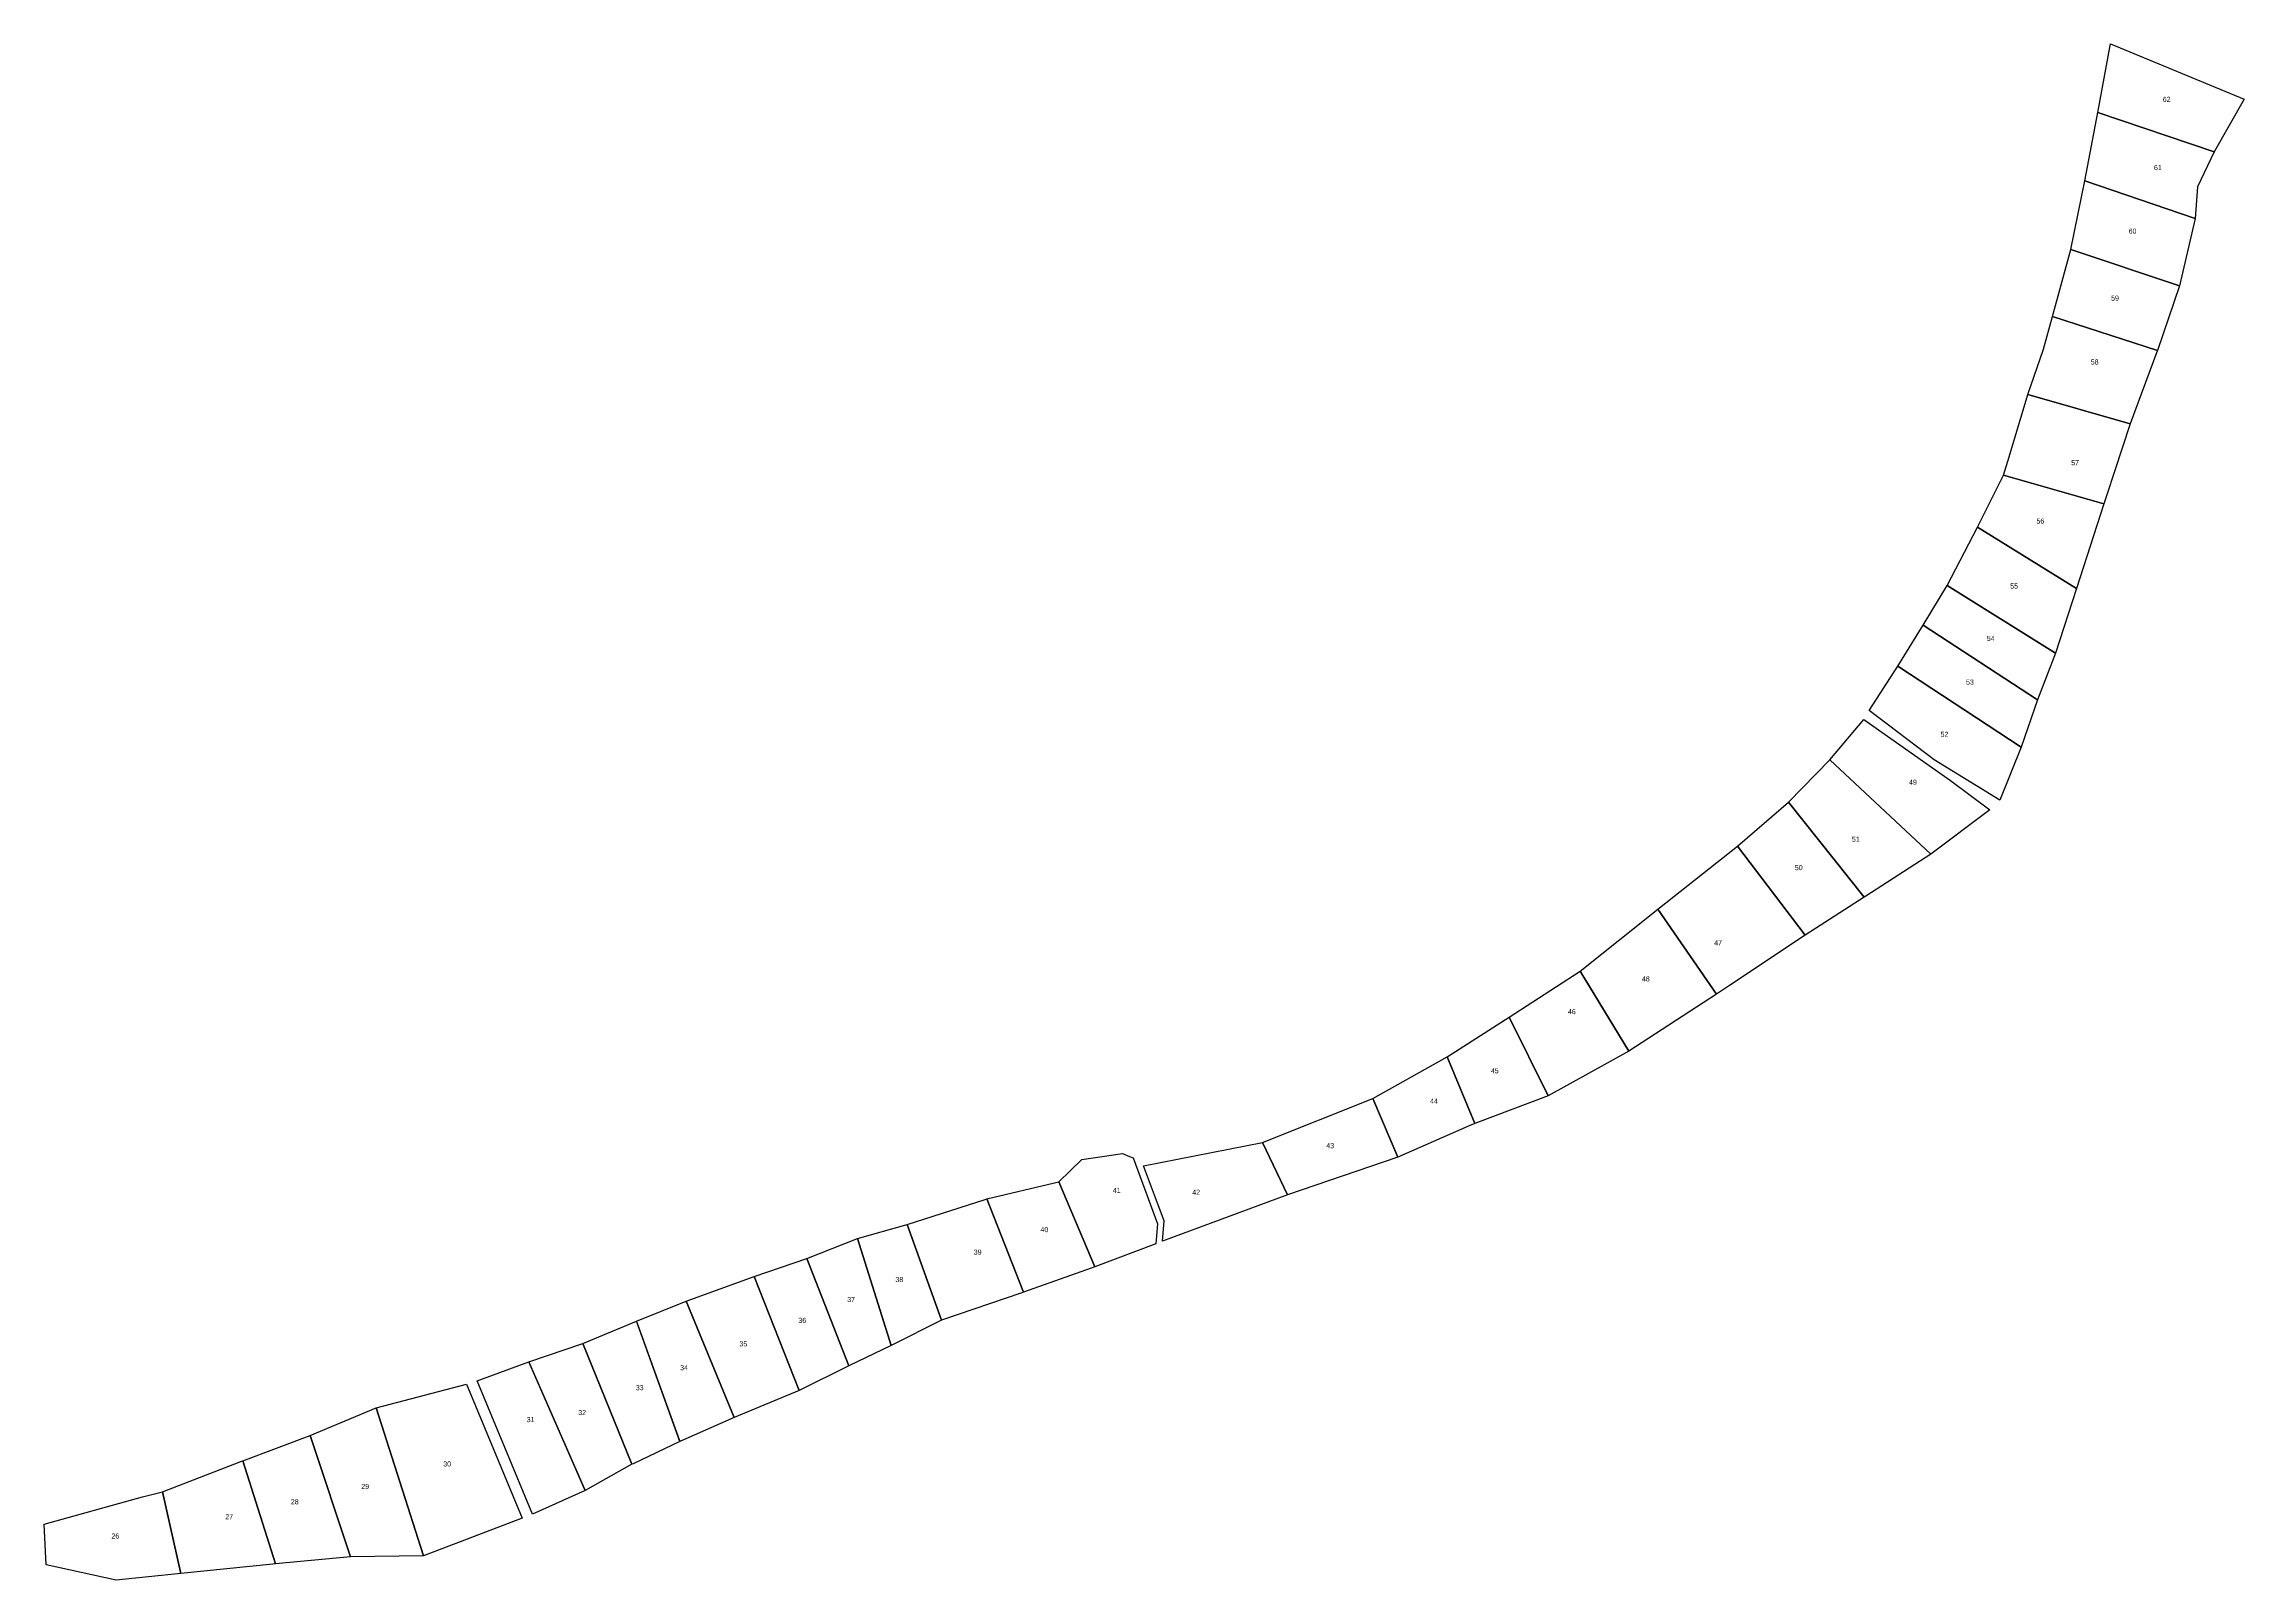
# Model space of a CAD drawing. Header units: metres. Extents: x -1735 to 1164, y -340 to 709.
# Drawn here: x -136 to 1164, y -199 to 709 of the extents above; entities that cross this region are included whole.
import ezdxf
from ezdxf.enums import TextEntityAlignment as Align

# ---------------------------------------------------------------- set-up
doc = ezdxf.new("R2010")
doc.units = ezdxf.units.M

msp = doc.modelspace()

# ---------------------------------------------------------------- linework, layer by layer
at = {"layer": 'LOTS'}
for points in [[(1077.6868, 668.8449), (1085.2588, 709.4492), (1164.057, 676.8926), (1146.4528, 645.7067)], [(1069.9587, 628.5786), (1077.6868, 668.845), (1146.4528, 645.7067), (1136.5081, 624.8843), (1135.2541, 606.2822)], [(1061.6718, 587.8551), (1069.9587, 628.5785), (1135.2541, 606.2822), (1125.8806, 566.4242)], [(1050.8156, 548.2303), (1061.6718, 587.8551), (1125.8806, 566.4242), (1112.9469, 528.2251)], [(1045.6667, 529.0789), (1050.8156, 548.2303), (1112.9469, 528.2251), (1112.4402, 526.8692), (1096.7615, 484.9103), (1036.2521, 502.2449)], [(1022.0154, 454.57), (1025.2203, 465.3027), (1036.2521, 502.2449), (1096.7615, 484.9103), (1087.5643, 456.7517), (1083.0337, 442.8802), (1081.6836, 438.7436), (1081.314, 437.6112)], [(1006.6255, 423.7479), (1022.0154, 454.57), (1081.314, 437.6112), (1065.0043, 387.4971)], [(988.6356, 389.2121), (1006.6255, 423.7478), (1065.0043, 387.4971), (1052.5655, 349.2763)], [(974.3702, 365.7768), (988.6356, 389.2121), (1052.5655, 349.2763), (1042.0068, 321.6352)], [(959.5156, 341.4611), (974.3702, 365.7768), (1042.0068, 321.6352), (1032.4489, 293.5674)], [(959.5156, 341.4611), (1032.4489, 293.5674), (1019.8524, 262.3919), (980.9262, 286.1011), (942.5503, 315.4259)], [(919.2153, 286.2038), (939.3864, 309.9363), (990.5585, 273.968), (1013.9528, 256.6491), (978.9899, 230.4549)], [(894.8604, 261.199), (919.2153, 286.2038), (978.9899, 230.4549), (940.5762, 205.632), (939.5765, 204.9859)], [(864.7227, 235.0732), (894.8604, 261.199), (939.5765, 204.9859), (904.6768, 182.4335)], [(818.6143, 198.582), (864.7227, 235.0732), (904.6768, 182.4335), (859.9679, 152.7145), (854.6986, 149.2119), (853.4273, 148.3743), (852.377, 147.6824), (817.6174, 197.7882)], [(771.7539, 161.2687), (817.6174, 197.7882), (852.377, 147.6824), (800.5525, 113.9071)], [(729.7525, 133.9309), (771.7539, 161.2687), (772.3219, 160.3347), (773.907, 157.7279), (800.5525, 113.9071), (752.8073, 87.5436)], [(693.1999, 110.6434), (729.7525, 133.9309), (752.8073, 87.5436), (709.4571, 71.1073)], [(689.9899, 108.8378), (693.1999, 110.6434), (709.4571, 71.1073), (706.2039, 69.6825), (664.097, 51.2408), (649.2991, 85.9488)], [(583.9492, 59.844), (649.2991, 85.9488), (664.097, 51.2408), (598.8087, 29.0218)], [(477.3252, 49.7799), (501.2944, 53.4031), (505.404, 51.6636), (507.5089, 50.7725), (521.9957, 11.8915), (521.0654, 0.0628), (484.8952, -13.601), (463.6921, 36.723)], [(513.6996, 46.1871), (583.9492, 59.844), (598.8087, 29.0218), (524.9349, 1.5042), (525.8784, 13.5004), (521.9524, 24.0373)], [(420.0404, 26.2185), (421.0856, 26.5558), (442.8412, -28.6779), (441.8268, -29.0202), (394.2844, -45.0639), (374.1298, 11.403)], [(461.0397, 36.09), (463.6921, 36.723), (484.8952, -13.601), (482.7869, -14.3557), (442.8339, -28.6597), (429.4089, 5.4244), (421.0856, 26.5558)], [(314.7689, -8.7654), (344.6851, 3.2149), (364.5736, -60.1248), (339.6385, -72.1854)], [(344.6851, 3.2149), (374.1298, 11.403), (394.2844, -45.0639), (364.5736, -60.1248)], [(283.6416, -19.4156), (314.7689, -8.7654), (339.6385, -72.1854), (310.236, -86.7305)], [(243.373, -33.8311), (283.6416, -19.4156), (310.236, -86.7305), (271.7185, -102.6359)], [(214.0299, -45.8332), (243.373, -33.8311), (271.7185, -102.6359), (239.7062, -116.8496)], [(211.3505, -130.3657), (182.3735, -59.0321), (214.0299, -45.8332), (214.3142, -46.6197), (214.6655, -47.5912), (239.5021, -116.2851), (239.7062, -116.8496), (212.0554, -130.0131)], [(150.5428, -69.846), (182.3735, -59.0321), (211.3505, -130.3657), (183.6943, -145.9562)], [(119.9254, -80.939), (150.5428, -69.846), (150.9292, -70.7331), (183.6943, -145.9562), (152.5365, -159.7951)], [(60.331, -96.9572), (113.7126, -82.9841), (146.5015, -162.27), (88.2955, -184.4618)], [(21.3019, -113.3646), (60.331, -96.9572), (88.2955, -184.4618), (45.0896, -185.1943)], [(-18.5676, -128.3485), (21.3019, -113.3646), (45.0896, -185.1943), (0.7005, -189.2012)], [(-19.739, -128.8012), (-18.5676, -128.3485), (0.7005, -189.2012), (-0.7242, -189.3468), (-55.2552, -194.9226), (-66.1145, -146.7241)], [(-136.0526, -165.687), (-77.8291, -149.6713), (-66.1145, -146.7241), (-55.2526, -194.9343), (-93.3359, -198.8129), (-134.7427, -189.8803)]]:
    msp.add_lwpolyline(points, close=True, dxfattribs=at)

# ---------------------------------------------------------------- texts
at = {"layer": 'LABELS'}
for s, p in [('62', (1118.3639, 675.2233)), ('61', (1113.1721, 634.8594)), ('60', (1098.1913, 597.285)), ('59', (1087.8287, 557.6837)), ('58', (1075.8138, 519.9264)), ('57', (1064.2306, 460.3768)), ('56', (1043.7398, 425.8566)), ('55', (1028.2077, 387.4333)), ('54', (1014.3945, 356.4751)), ('53', (1002.0854, 330.6101)), ('52', (987.0587, 299.7895)), ('49', (968.4206, 271.4424)), ('51', (934.6437, 237.6951)), ('50', (900.9591, 220.9229)), ('47', (853.2628, 176.4825)), ('48', (810.5752, 155.1616)), ('46', (766.8492, 135.7855)), ('45', (721.3042, 100.8063)), ('44', (685.3745, 82.9101)), ('43', (624.0385, 56.5138)), ('41', (497.8976, 30.0869)), ('42', (544.8705, 29.0158)), ('40', (455.106, 6.8824)), ('39', (415.7014, -6.4308)), ('38', (369.4182, -22.6427)), ('37', (340.9165, -34.4652)), ('36', (312.0713, -46.7742)), ('35', (277.2423, -60.6533)), ('34', (242.2069, -74.7874)), ('33', (215.9997, -86.5737)), ('31', (151.5257, -105.4539)), ('32', (181.9903, -101.3)), ('30', (102.2101, -131.6683)), ('29', (53.7545, -144.9945)), ('28', (12.1311, -154.0272)), ('27', (-26.6167, -162.8907)), ('26', (-93.8879, -174.285))]:
    msp.add_text(s, height=3, dxfattribs=at).set_placement(p, align=Align.CENTER)

doc.saveas('drawing.dxf')
